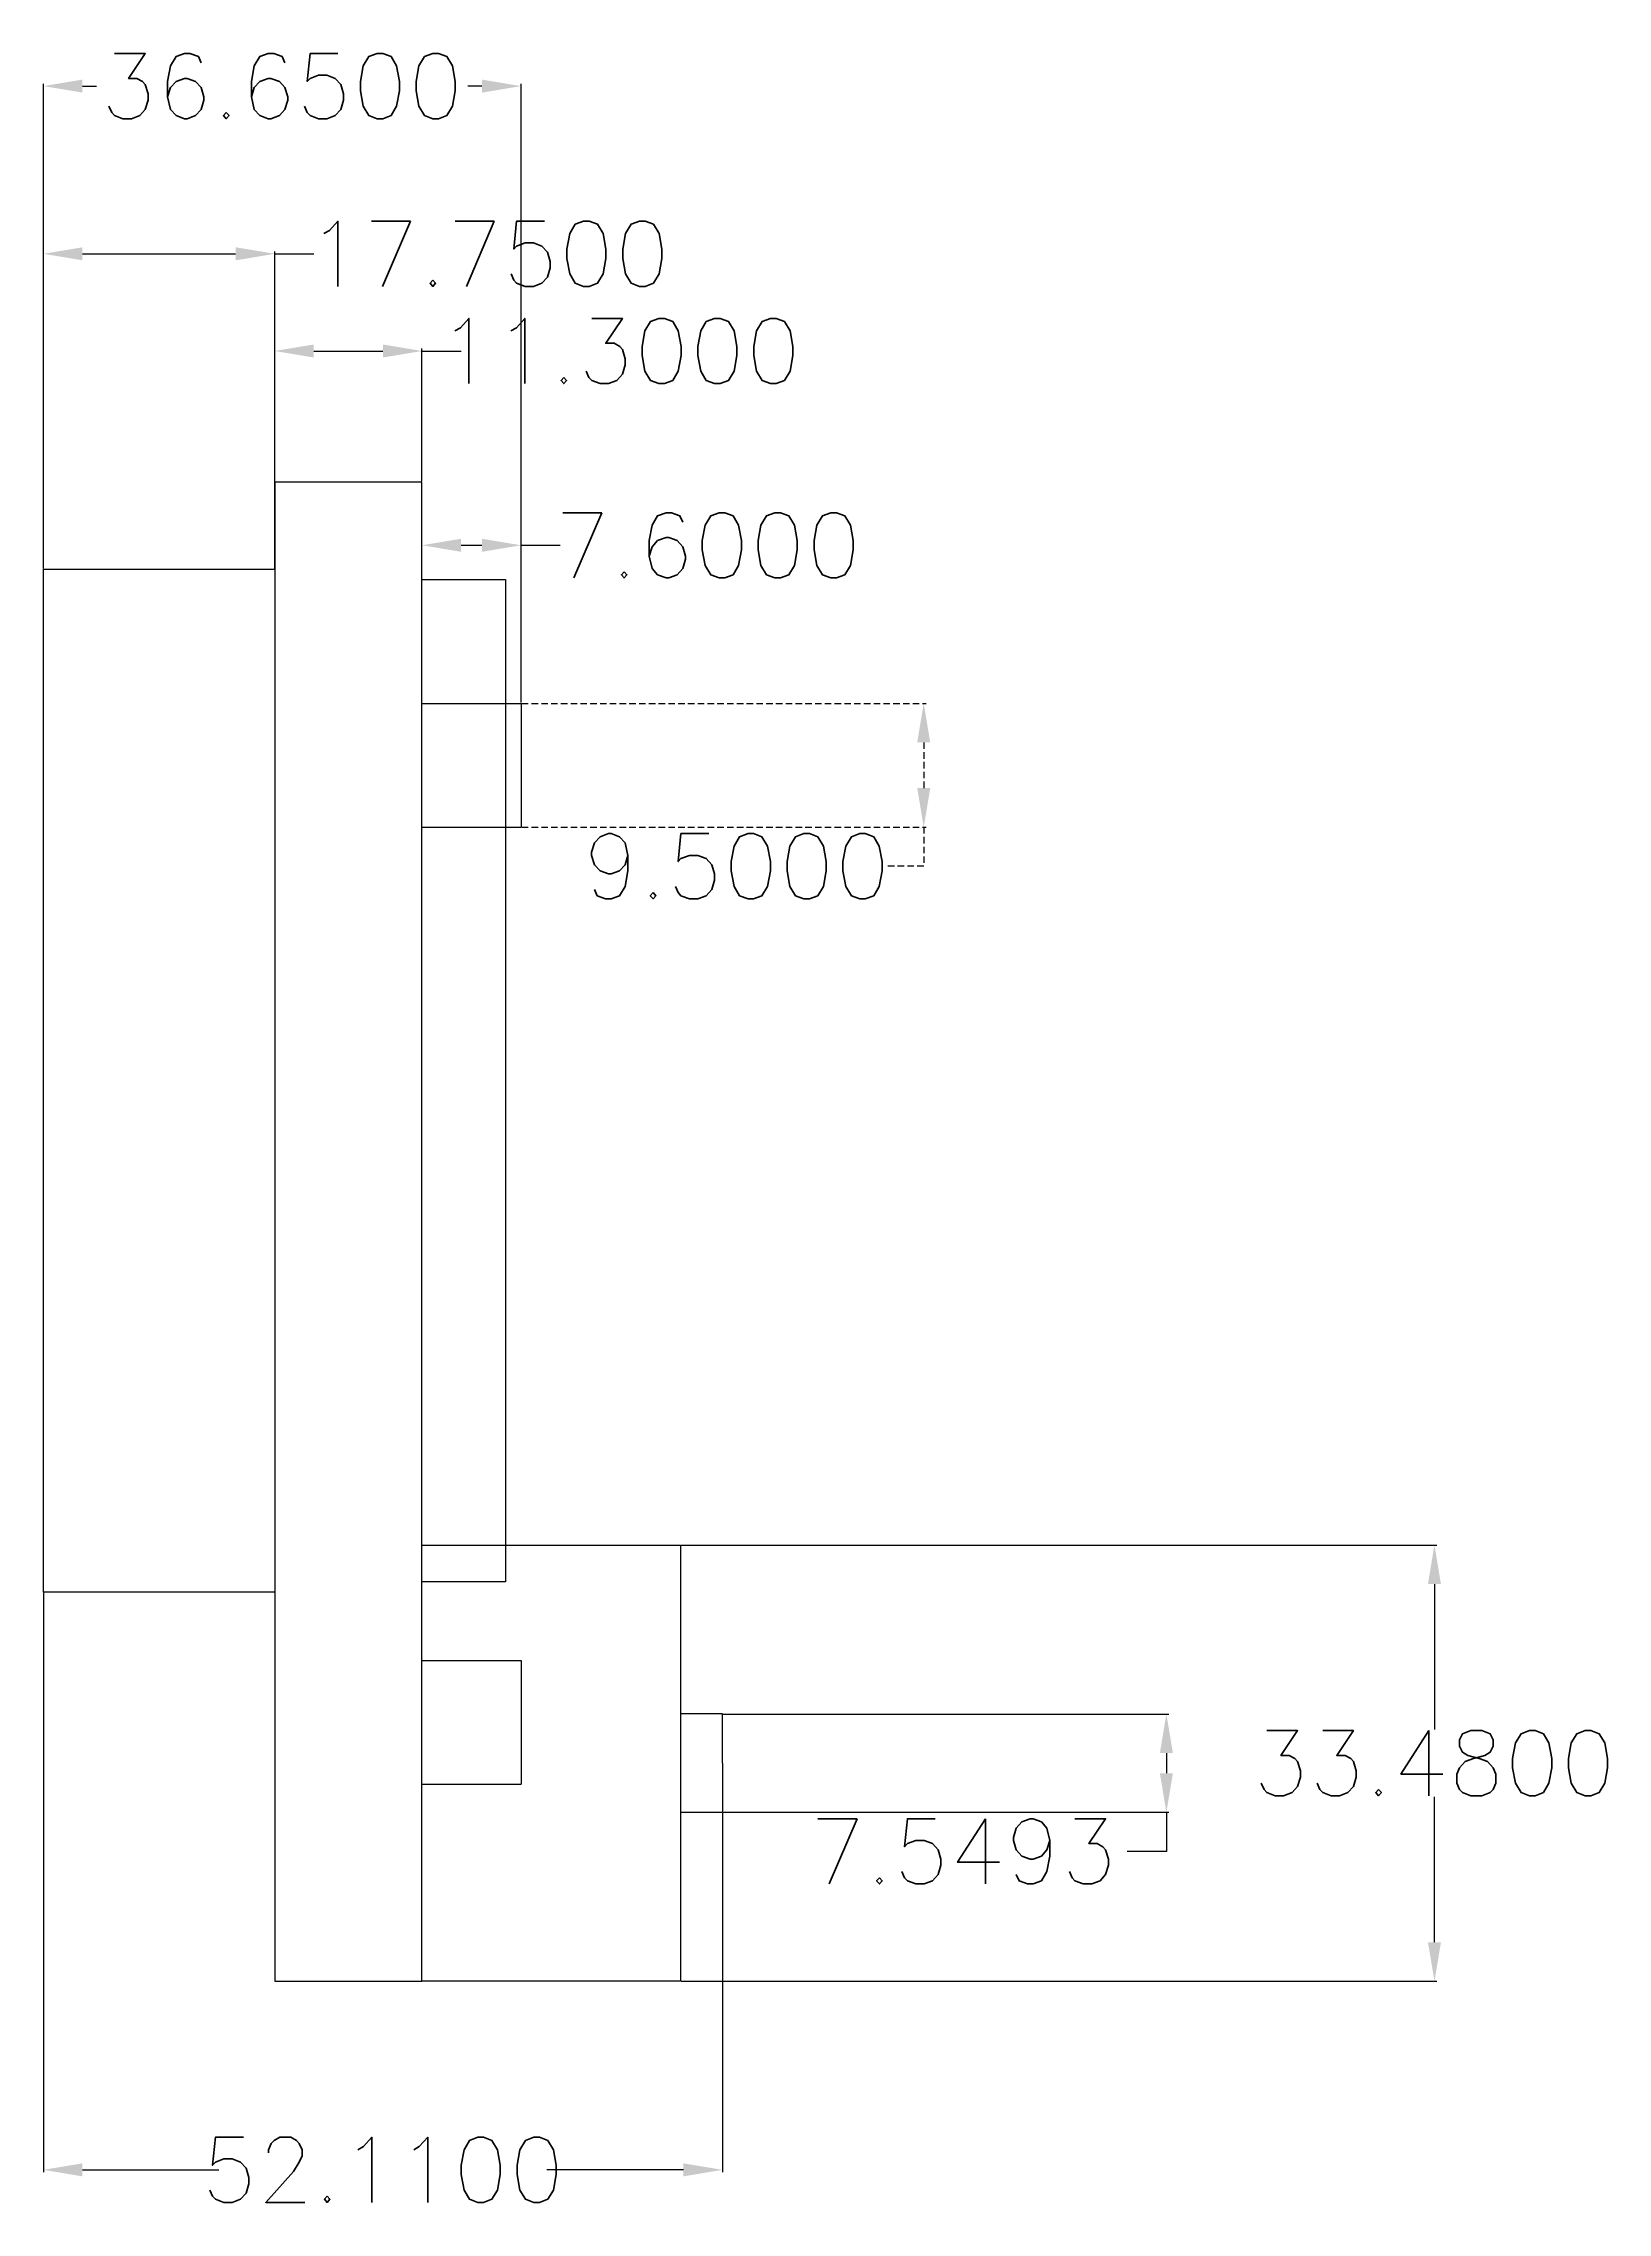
# Model space of a CAD drawing. Header units: inches. Extents: x 82 to 402, y -18 to 149.
# Drawn here: x 282.2 to 402.3, y -17.8 to 148.7 of the extents above; entities that cross this region are included whole.
import ezdxf

# ---------------------------------------------------------------- set-up
doc = ezdxf.new("R2010")
doc.units = ezdxf.units.IN
doc.header["$MEASUREMENT"] = 0
doc.linetypes.add('HIDDENX2', pattern=[0.75, 0.5, -0.25])
doc.layers.add('Dimension', color=80, linetype='Continuous')
doc.layers.add('Lidar', color=160, linetype='Continuous')
doc.styles.get("Standard").update_dxf_attribs({"font": 'txt.shx', "height": 5, "bigfont": 'bigfont.shx'})
doc.dimstyles.get("Standard").update_dxf_attribs({"dimtxt": 0.18, "dimasz": 3, "dimexe": 0.18, "dimexo": 0.0625, "dimgap": 0.09, "dimtad": 0, "dimtih": 1, "dimtoh": 1, "dimdec": 4, "dimzin": 0, "dimdsep": 46, "dimtxsty": 'Standard', "dimcen": 0.09, "dimadec": 0, "dimazin": 0, "dimtfac": 1, "dimtdec": 4, "dimtofl": 0, "dimtmove": 0, "dimatfit": 3, "dimfxl": 1, "dimtolj": 1, "dimtzin": 0, "dimarcsym": 0})

# ---------------------------------------------------------------- blocks, each defined once
blk = doc.blocks.new('*D6')
at = {"layer": 'Defpoints', "color": 0}
for p in [(300, 132.57), (282.25, 108.37), (300, 108.37)]:
    blk.add_point(p, dxfattribs=at)
at = {"layer": 'Dimension', "color": 0, "lineweight": -2}
for p, q in [((282.25, 108.43), (282.25, 132.75)), ((285.25, 132.57), (297, 132.57)), ((300, 108.43), (300, 132.75)), ((300, 132.57), (303, 132.57))]:
    blk.add_line(p, q, dxfattribs=at)
at = {"layer": 'Dimension', "color": 0}
for points in [[(285.25, 133.07), (285.25, 132.07), (282.25, 132.57)], [(297, 133.07), (297, 132.07), (300, 132.57)]]:
    blk.add_solid(points, dxfattribs=at)
at = {"layer": 'Dimension', "color": 0, "insert": (316.42, 132.57), "char_height": 5, "attachment_point": 5}
blk.add_mtext('\\A1;17.7500', dxfattribs=at)
blk = doc.blocks.new('*D7')
at = {"layer": 'Defpoints', "color": 0}
for p in [(311.3, 125.11), (300, 115.05), (311.3, 115.05)]:
    blk.add_point(p, dxfattribs=at)
at = {"layer": 'Dimension', "color": 0, "lineweight": -2}
for p, q in [((300, 115.11), (300, 125.29)), ((303, 125.11), (308.3, 125.11)), ((311.3, 115.11), (311.3, 125.29)), ((311.3, 125.11), (314.3, 125.11))]:
    blk.add_line(p, q, dxfattribs=at)
at = {"layer": 'Dimension', "color": 0}
for points in [[(303, 125.61), (303, 124.61), (300, 125.11)], [(308.3, 125.61), (308.3, 124.61), (311.3, 125.11)]]:
    blk.add_solid(points, dxfattribs=at)
at = {"layer": 'Dimension', "color": 0, "insert": (326.47, 125.11), "char_height": 5, "attachment_point": 5}
blk.add_mtext('\\A1;11.3000', dxfattribs=at)
blk = doc.blocks.new('*D8')
at = {"layer": 'Defpoints', "color": 0}
for p in [(318.9, 110.2), (311.3, 98.07), (318.9, 98.07)]:
    blk.add_point(p, dxfattribs=at)
at = {"layer": 'Dimension', "color": 0, "lineweight": -2}
for p, q in [((311.3, 98.13), (311.3, 110.38)), ((314.3, 110.2), (315.9, 110.2)), ((318.9, 98.13), (318.9, 110.38)), ((318.9, 110.2), (321.9, 110.2))]:
    blk.add_line(p, q, dxfattribs=at)
at = {"layer": 'Dimension', "color": 0}
for points in [[(314.3, 110.7), (314.3, 109.7), (311.3, 110.2)], [(315.9, 110.7), (315.9, 109.7), (318.9, 110.2)]]:
    blk.add_solid(points, dxfattribs=at)
at = {"layer": 'Dimension', "color": 0, "insert": (333.24, 110.2), "char_height": 5, "attachment_point": 5}
blk.add_mtext('\\A1;7.6000', dxfattribs=at)
blk = doc.blocks.new('*D9')
at = {"layer": 'Defpoints', "color": 0}
for p in [(282.25, 29.87), (334.36, 12.97), (282.25, -14.47)]:
    blk.add_point(p, dxfattribs=at)
at = {"layer": 'Dimension', "color": 0, "lineweight": -2}
for p, q in [((282.25, 29.81), (282.25, -14.65)), ((334.36, 12.9), (334.36, -14.65)), ((285.25, -14.47), (295.71, -14.47)), ((331.36, -14.47), (320.89, -14.47))]:
    blk.add_line(p, q, dxfattribs=at)
at = {"layer": 'Dimension', "color": 0}
for points in [[(285.25, -13.97), (285.25, -14.97), (282.25, -14.47)], [(331.36, -13.97), (331.36, -14.97), (334.36, -14.47)]]:
    blk.add_solid(points, dxfattribs=at)
at = {"layer": 'Dimension', "color": 0, "insert": (308.31, -14.47), "char_height": 5, "attachment_point": 5}
blk.add_mtext('\\A1;52.1100', dxfattribs=at)
blk = doc.blocks.new('*D10')
at = {"layer": 'Defpoints', "color": 0}
for p in [(331.13, 33.48), (331.13, 0), (388.99, 0)]:
    blk.add_point(p, dxfattribs=at)
at = {"layer": 'Dimension', "color": 0, "lineweight": -2}
for p, q in [((331.19, 33.48), (389.17, 33.48)), ((388.99, 30.48), (388.99, 19.33)), ((388.99, 3), (388.99, 14.15)), ((331.19, 0), (389.17, 0))]:
    blk.add_line(p, q, dxfattribs=at)
at = {"layer": 'Dimension', "color": 0}
for points in [[(388.49, 30.48), (389.49, 30.48), (388.99, 33.48)], [(388.49, 3), (389.49, 3), (388.99, 0)]]:
    blk.add_solid(points, dxfattribs=at)
at = {"layer": 'Dimension', "color": 0, "insert": (388.99, 16.74), "char_height": 5, "attachment_point": 5}
blk.add_mtext('\\A1;33.4800', dxfattribs=at)
blk = doc.blocks.new('*D11')
at = {"layer": 'Defpoints', "color": 0}
for p in [(334.36, 20.51), (334.36, 12.97), (368.42, 12.97)]:
    blk.add_point(p, dxfattribs=at)
at = {"layer": 'Dimension', "color": 0, "lineweight": -2}
for p, q in [((334.42, 20.51), (368.6, 20.51)), ((368.42, 17.51), (368.42, 15.97)), ((334.42, 12.97), (368.6, 12.97)), ((368.42, 12.97), (368.42, 9.97)), ((368.42, 9.97), (365.42, 9.97))]:
    blk.add_line(p, q, dxfattribs=at)
at = {"layer": 'Dimension', "color": 0}
for points in [[(367.92, 17.51), (368.92, 17.51), (368.42, 20.51)], [(367.92, 15.97), (368.92, 15.97), (368.42, 12.97)]]:
    blk.add_solid(points, dxfattribs=at)
at = {"layer": 'Dimension', "color": 0, "insert": (352.83, 9.97), "char_height": 5, "attachment_point": 5}
blk.add_mtext('\\A1;7.5493', dxfattribs=at)
blk = doc.blocks.new('*D15')
at = {"layer": 'Defpoints', "color": 0}
for p in [(282.25, 145.44), (282.25, 108.43), (318.9, 98.07)]:
    blk.add_point(p, dxfattribs=at)
at = {"layer": 'Dimension', "color": 0, "lineweight": -2}
for p, q in [((282.25, 108.5), (282.25, 145.62)), ((285.25, 145.44), (286.32, 145.44)), ((315.9, 145.44), (314.83, 145.44)), ((318.9, 98.13), (318.9, 145.62))]:
    blk.add_line(p, q, dxfattribs=at)
at = {"layer": 'Dimension', "color": 0}
for points in [[(285.25, 145.94), (285.25, 144.94), (282.25, 145.44)], [(315.9, 145.94), (315.9, 144.94), (318.9, 145.44)]]:
    blk.add_solid(points, dxfattribs=at)
at = {"layer": 'Dimension', "color": 0, "insert": (300.57, 145.44), "char_height": 5, "attachment_point": 5}
blk.add_mtext('\\A1;36.6500', dxfattribs=at)
blk = doc.blocks.new('*D16')
at = {"layer": 'Defpoints', "color": 0, "linetype": 'HIDDENX2'}
for p in [(318.9, 98.07), (318.9, 88.57), (349.8, 88.57)]:
    blk.add_point(p, dxfattribs=at)
at = {"layer": 'Dimension', "color": 0, "linetype": 'HIDDENX2', "lineweight": -2}
for p, q in [((318.96, 98.07), (349.98, 98.07)), ((349.8, 95.07), (349.8, 91.57)), ((318.96, 88.57), (349.98, 88.57)), ((349.8, 88.57), (349.8, 85.57)), ((349.8, 85.57), (346.8, 85.57))]:
    blk.add_line(p, q, dxfattribs=at)
at = {"layer": 'Dimension', "color": 0, "linetype": 'HIDDENX2'}
for points in [[(349.3, 95.07), (350.3, 95.07), (349.8, 98.07)], [(349.3, 91.57), (350.3, 91.57), (349.8, 88.57)]]:
    blk.add_solid(points, dxfattribs=at)
at = {"layer": 'Dimension', "color": 0, "linetype": 'HIDDENX2', "insert": (335.46, 85.57), "char_height": 5, "attachment_point": 5}
blk.add_mtext('\\A1;9.5000', dxfattribs=at)

msp = doc.modelspace()

# ---------------------------------------------------------------- linework, layer by layer
at = {"layer": 'Lidar'}
for p, q in [((300, 115.05), (300, 0)), ((311.3, 98.07), (318.9, 98.07)), ((318.9, 98.07), (318.9, 88.57)), ((311.3, 88.57), (318.9, 88.57)), ((311.3, 33.48), (331.13, 33.48)), ((331.13, 33.48), (331.13, 0)), ((311.3, 24.62), (318.9, 24.62)), ((318.9, 24.62), (318.9, 15.12)), ((334.36, 20.51464), (331.13, 20.51464)), ((334.36, 16.74), (334.36, 20.51464)), ((334.36, 16.74), (334.36, 12.96536)), ((311.3, 15.12), (318.9, 15.12)), ((334.36, 12.96536), (331.13, 12.96536)), ((331.13, 0), (311.3, 0))]:
    msp.add_line(p, q, dxfattribs=at)
for points in [[(300, 0), (311.3, 0), (311.3, 115.05), (300, 115.05)], [(300, 29.87), (282.25, 29.87), (282.25, 108.37), (300, 108.37)], [(311.3, 107.575), (317.71814, 107.575), (317.71814, 30.665), (311.3, 30.665)]]:
    msp.add_lwpolyline(points, close=True, dxfattribs=at)

# ---------------------------------------------------------------- dimensions: what is measured, and where the dimension line sits
at = {"layer": 'Dimension'}
for base, p1, p2, picture, middle in [((282.25, 145.43642), (318.9, 98.07), (282.25, 108.4325), '*D15', (300.575, 145.43642)), ((300, 132.57118), (282.25, 108.37), (300, 108.37), '*D6', (316.42333, 132.57118)), ((311.3, 125.11307), (300, 115.05), (311.3, 115.05), '*D7', (326.47333, 125.11307)), ((318.9, 110.19685), (311.3, 98.07), (318.9, 98.07), '*D8', (333.24, 110.19685)), ((282.25, -14.47161), (334.36, 12.96536), (282.25, 29.87), '*D9', (308.305, -14.47161))]:
    dim = msp.add_linear_dim(base=base, p1=p1, p2=p2, dimstyle='Standard', dxfattribs=at)
    dim.commit()
    dim.dimension.update_dxf_attribs({"geometry": picture, "text_midpoint": middle})
at = {"layer": 'Dimension', "linetype": 'HIDDENX2'}
dim = msp.add_linear_dim(base=(349.80262, 88.57), p1=(318.9, 98.07), p2=(318.9, 88.57), angle=90, dimstyle='Standard', dxfattribs=at)
dim.commit()
dim.dimension.update_dxf_attribs({"geometry": '*D16', "text_midpoint": (335.46262, 85.57)})
at = {"layer": 'Dimension'}
for base, p1, p2, picture, middle in [((388.98966, 0), (331.13, 33.48), (331.13, 0), '*D10', (388.98966, 16.74)), ((368.41963, 12.96536), (334.36, 20.51464), (334.36, 12.96536), '*D11', (352.82963, 9.96536))]:
    dim = msp.add_linear_dim(base=base, p1=p1, p2=p2, angle=90, dimstyle='Standard', dxfattribs=at)
    dim.commit()
    dim.dimension.update_dxf_attribs({"geometry": picture, "text_midpoint": middle})

doc.saveas('drawing.dxf')
